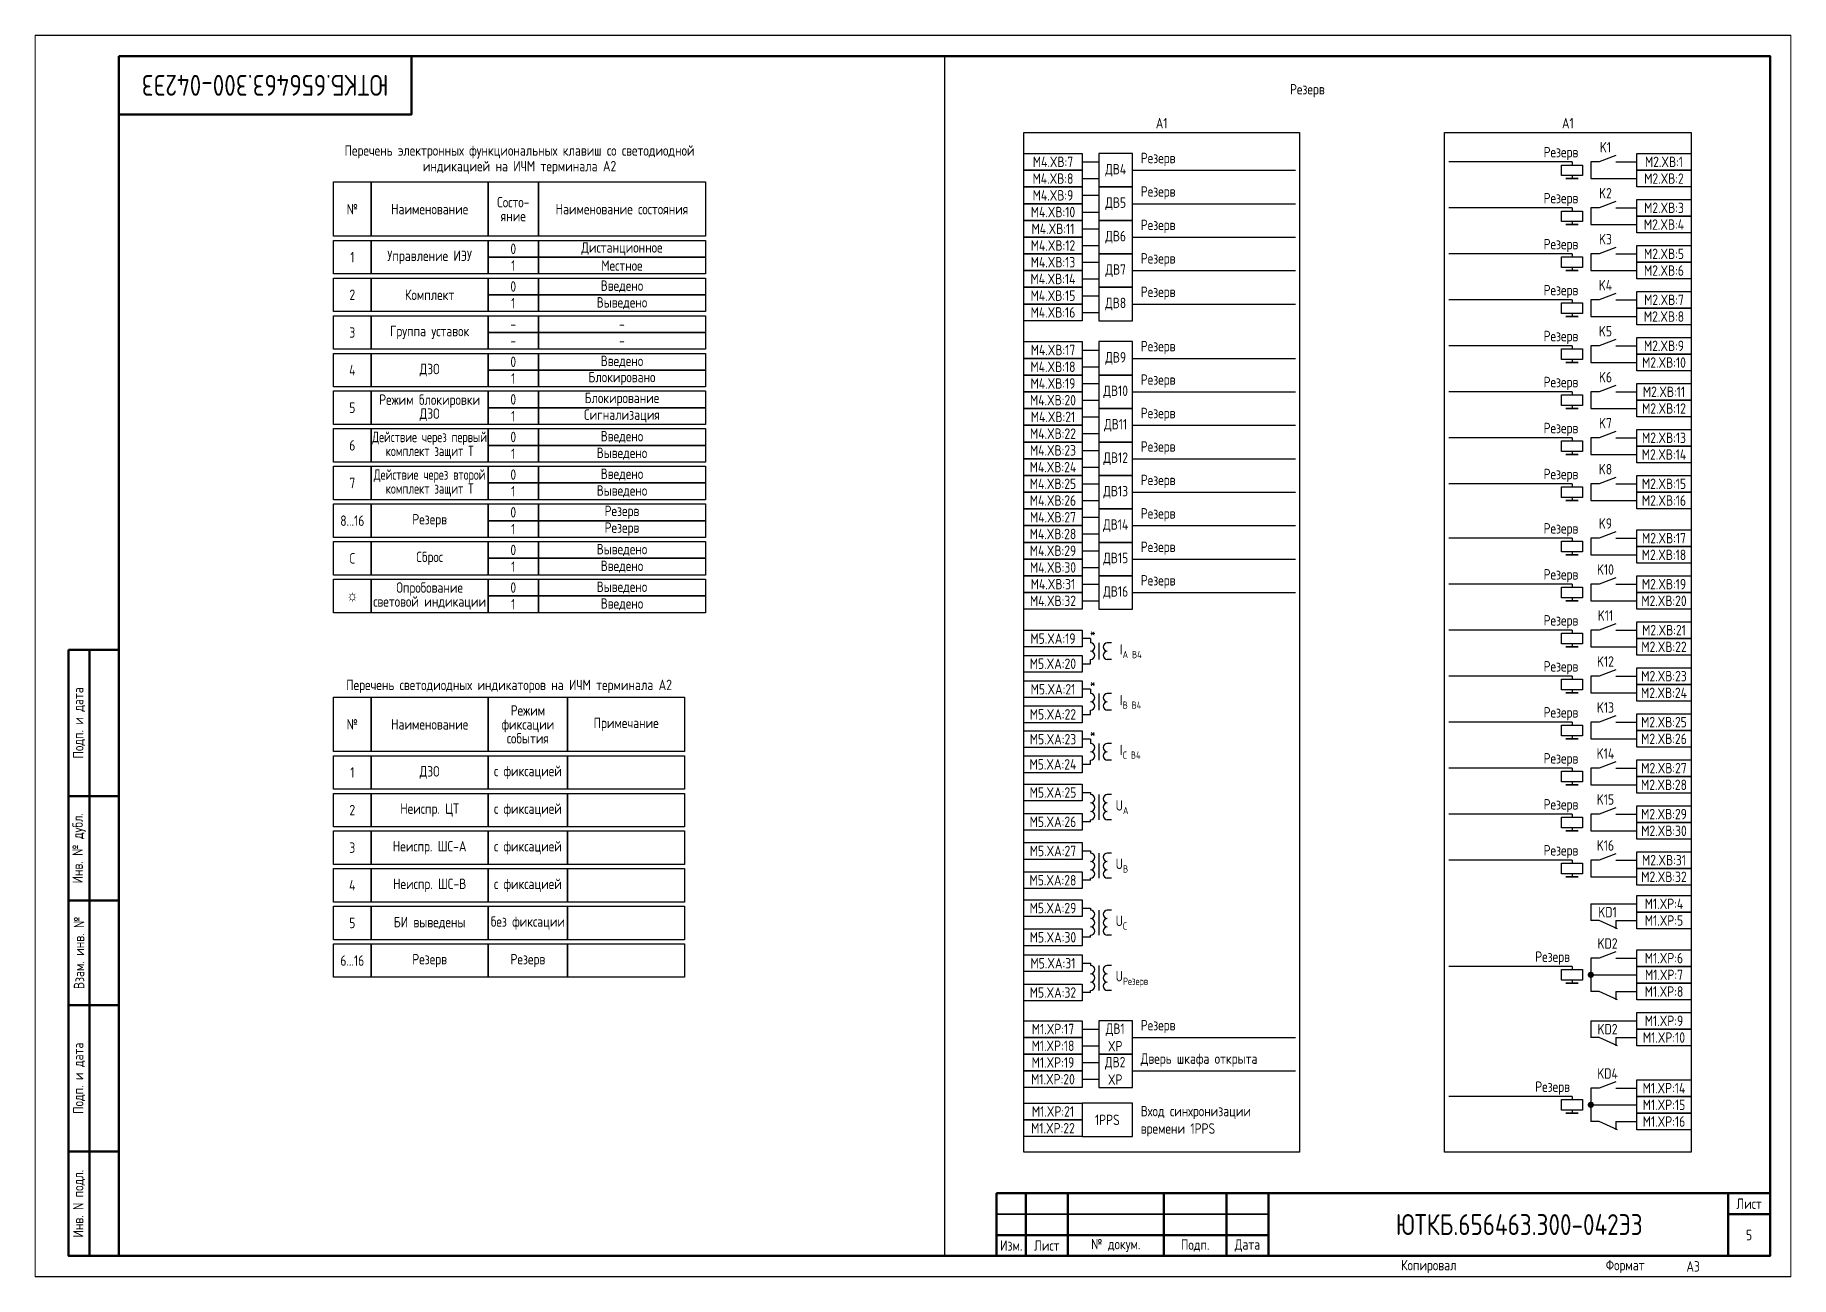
# Paper-space layout 'Лист5' of a CAD drawing. Header units: millimetres, sheet in inches. Extents: x 124.9 to 148.5, y 96.7 to 113.3.
# The model-space entities are those that its viewports show. They can reach past a viewport. Long polylines and large blocks are cut down to what shows.
import ezdxf

# ---------------------------------------------------------------- set-up
doc = ezdxf.new("R2010")
doc.units = ezdxf.units.MM
doc.styles.add('Gost type A_2.5', font='GOST_A.TTF', dxfattribs={"height": 2.5})
doc.styles.add('Gost_type_A', font='GOST_A.TTF')

psp = doc.layouts.new('Лист5')

msp = doc.modelspace()

# ---------------------------------------------------------------- texts
at = {"insert": (1735, 285), "char_height": 5, "width": 70, "attachment_point": 5, "rotation": 180, "style": 'Gost_type_A'}
msp.add_mtext('ЮТКБ.656463.300-042Э3', dxfattribs=at)
at = {"lineweight": 25, "insert": (1984.33, 283.71), "char_height": 2.5, "width": 395, "attachment_point": 5, "line_spacing_factor": 0.9, "style": 'Gost_type_A'}
msp.add_mtext('Резерв', dxfattribs=at)
at = {"char_height": 2.5}
for s, insert, width, attachment_point, line_spacing_factor, style in [('A1', (1949.48, 274.68), 66, 8, 0.9, 'Gost_type_A'), ('A1', (2046.64, 274.68), 59, 8, 0.9, 'Gost_type_A'), ('Перечень электронных функциональных клавиш со светодиодной индикацией на ИЧМ терминала А2', (1795.87, 263.73), 89, 8, 0.9, 'Gost_type_A'), ('№ ', (1755.87, 255.38), 9, 5, 0.8, 'Gost_type_A'), ('Наименование ', (1774.37, 255.38), 28, 5, 0.8, 'Gost_type_A'), ('Состо- яние', (1794.37, 255.38), 12, 5, 0.8, 'Gost_type_A'), ('Наименование состояния ', (1820.37, 255.38), 40, 5, 0.8, 'Gost_type_A'), ('1', (1755.87, 243.88), 9, 5, 0.8, 'Gost_type_A'), ('Управление ИЭУ', (1774.37, 243.88), 28, 5, 0.8, 'Gost_type_A'), ('0', (1794.37, 245.88), 12, 5, 0.8, 'Gost_type_A'), ('Дистанционное', (1820.37, 245.88), 40, 5, 0.8, 'Gost_type_A'), ('1', (1794.37, 241.88), 12, 5, 0.8, 'Gost_type_A'), ('Местное', (1820.37, 241.88), 40, 5, 0.8, 'Gost_type_A'), ('2', (1755.87, 234.88), 9, 5, 0.8, 'Gost_type_A'), ('Комплект', (1774.37, 234.88), 28, 5, 0.8, 'Gost_type_A'), ('0', (1794.37, 236.88), 12, 5, 0.8, 'Gost_type_A'), ('Введено', (1820.37, 236.88), 40, 5, 0.8, 'Gost_type_A'), ('1', (1794.37, 232.88), 12, 5, 0.8, 'Gost_type_A'), ('Выведено', (1820.37, 232.88), 40, 5, 0.8, 'Gost_type_A'), ('3', (1755.87, 225.88), 9, 5, 0.8, 'Gost_type_A'), ('Группа уставок', (1774.37, 225.88), 28, 5, 0.8, 'Gost_type_A'), ('-', (1794.37, 227.88), 12, 5, 0.8, 'Gost_type_A'), ('-', (1820.37, 227.88), 40, 5, 0.8, 'Gost_type_A'), ('-', (1794.37, 223.88), 12, 5, 0.8, 'Gost_type_A'), ('-', (1820.37, 223.88), 40, 5, 0.8, 'Gost_type_A'), ('0', (1794.37, 218.88), 12, 5, 0.8, 'Gost_type_A'), ('Введено', (1820.37, 218.88), 40, 5, 0.8, 'Gost_type_A'), ('4', (1755.87, 216.88), 9, 5, 0.8, 'Gost_type_A'), ('ДЗО', (1774.37, 216.88), 28, 5, 0.8, 'Gost type A_2.5'), ('1', (1794.37, 214.88), 12, 5, 0.8, 'Gost_type_A'), ('Блокировано', (1820.37, 214.88), 40, 5, 0.8, 'Gost_type_A'), ('Режим блокировки ДЗО', (1774.37, 207.88), 28, 5, 0.8, 'Gost type A_2.5'), ('0', (1794.37, 209.88), 12, 5, 0.8, 'Gost_type_A'), ('Блокирование', (1820.37, 209.88), 40, 5, 0.8, 'Gost_type_A'), ('5', (1755.87, 207.88), 9, 5, 0.8, 'Gost_type_A'), ('1', (1794.37, 205.88), 12, 5, 0.8, 'Gost_type_A'), ('Сигнализация', (1820.37, 205.88), 40, 5, 0.8, 'Gost_type_A'), ('{\\W0.9;Действие через первый комплект защит Т}', (1774.37, 198.88), 28, 5, 0.8, 'Gost type A_2.5'), ('0', (1794.37, 200.88), 12, 5, 0.8, 'Gost_type_A'), ('Введено', (1820.37, 200.88), 40, 5, 0.8, 'Gost_type_A'), ('6', (1755.87, 198.88), 9, 5, 0.8, 'Gost_type_A'), ('1', (1794.37, 196.88), 12, 5, 0.8, 'Gost_type_A'), ('Выведено', (1820.37, 196.88), 40, 5, 0.8, 'Gost_type_A'), ('Введено', (1820.37, 191.88), 40, 5, 0.8, 'Gost_type_A'), ('7', (1755.87, 189.88), 9, 5, 0.8, 'Gost_type_A'), ('{\\W0.9;Действие через второй комплект защит Т}', (1774.37, 189.88), 28, 5, 0.8, 'Gost type A_2.5'), ('0', (1794.37, 191.88), 12, 5, 0.8, 'Gost_type_A'), ('1', (1794.37, 187.88), 12, 5, 0.8, 'Gost_type_A'), ('Выведено', (1820.37, 187.88), 40, 5, 0.8, 'Gost_type_A'), ('8...16', (1755.87, 180.86), 9, 5, 0.8, 'Gost_type_A'), ('Резерв', (1774.37, 180.86), 28, 5, 0.8, 'Gost_type_A'), ('0', (1794.37, 182.86), 12, 5, 0.8, 'Gost_type_A'), ('Резерв', (1820.37, 182.86), 40, 5, 0.8, 'Gost_type_A'), ('1', (1794.37, 178.86), 12, 5, 0.8, 'Gost_type_A'), ('Резерв', (1820.37, 178.86), 40, 5, 0.8, 'Gost_type_A'), ('C', (1755.87, 171.86), 9, 5, 0.8, 'Gost_type_A'), ('Сброс', (1774.37, 171.86), 28, 5, 0.8, 'Gost_type_A'), ('0', (1794.37, 173.86), 12, 5, 0.8, 'Gost_type_A'), ('Выведено', (1820.37, 173.86), 40, 5, 0.8, 'Gost_type_A'), ('1', (1794.37, 169.86), 12, 5, 0.8, 'Gost_type_A'), ('Введено', (1820.37, 169.86), 40, 5, 0.8, 'Gost_type_A'), ('Опробование световой индикации', (1774.37, 162.86), 28, 5, 0.8, 'Gost_type_A'), ('0', (1794.37, 164.86), 12, 5, 0.8, 'Gost_type_A'), ('Выведено', (1820.37, 164.86), 40, 5, 0.8, 'Gost_type_A'), ('☼', (1755.87, 162.86), 9, 5, 0.8, 'Gost_type_A'), ('1', (1794.37, 160.86), 12, 5, 0.8, 'Gost_type_A'), ('Введено', (1820.37, 160.86), 40, 5, 0.8, 'Gost_type_A'), ('Перечень светодиодных индикаторов на ИЧМ терминала А2', (1793.37, 139.65), 84, 8, 0.9, 'Gost_type_A'), ('Режим\\Pфиксации события', (1797.87, 132.15), 19, 5, 0.8, 'Gost_type_A'), ('№ ', (1755.87, 132.15), 9, 5, 0.8, 'Gost_type_A'), ('Наименование ', (1774.37, 132.15), 28, 5, 0.8, 'Gost_type_A'), ('Примечание', (1821.37, 132.15), 28, 5, 0.8, 'Gost_type_A'), ('1', (1755.87, 120.65), 9, 5, 0.8, 'Gost_type_A'), ('ДЗО', (1774.37, 120.65), 28, 5, 0.8, 'Gost_type_A'), ('с фиксацией', (1797.87, 120.65), 19, 5, 0.8, 'Gost_type_A'), ('2', (1755.87, 111.65), 9, 5, 0.8, 'Gost_type_A'), ('Неиспр. ЦТ', (1774.37, 111.65), 28, 5, 0.8, 'Gost_type_A'), ('с фиксацией', (1797.87, 111.65), 19, 5, 0.8, 'Gost_type_A'), ('3', (1755.87, 102.65), 9, 5, 0.8, 'Gost_type_A'), ('Неиспр. ШС-А', (1774.37, 102.65), 28, 5, 0.8, 'Gost_type_A'), ('с фиксацией', (1797.87, 102.65), 19, 5, 0.8, 'Gost_type_A'), ('4', (1755.87, 93.65), 9, 5, 0.8, 'Gost_type_A'), ('Неиспр. ШС-В', (1774.37, 93.65), 28, 5, 0.8, 'Gost_type_A'), ('с фиксацией', (1797.87, 93.65), 19, 5, 0.8, 'Gost_type_A'), ('5', (1755.87, 84.65), 9, 5, 0.8, 'Gost_type_A'), ('БИ выведены ', (1774.37, 84.65), 28, 5, 0.8, 'Gost_type_A'), ('без фиксации', (1797.87, 84.65), 19, 5, 0.8, 'Gost_type_A'), ('6...16', (1755.87, 75.65), 9, 5, 0.8, 'Gost_type_A'), ('Резерв', (1774.37, 75.65), 28, 5, 0.8, 'Gost_type_A'), ('Резерв', (1797.87, 75.65), 19, 5, 0.8, 'Gost_type_A'), ('Резерв', (2047.14, 76.24), 37, 6, 0.8, 'Gost_type_A'), ('Резерв', (2047.14, 45.15), 37, 6, 0.8, 'Gost_type_A')]:
    msp.add_mtext(s, dxfattribs=dict(at, insert=insert, width=width, attachment_point=attachment_point, line_spacing_factor=line_spacing_factor, style=style))
at = {"style": 'Gost_type_A'}
for s, insert, char_height, width, attachment_point in [('Резерв', (1944.48, 265.68), 2.5, 35.3442, 7), ('Резерв', (2049.14, 268.68), 2.5, 31.0015, 6), ('K1', (2055.64, 270.18), 2.5, 5, 5), ('M4.XВ:7', (1923.48, 266.68), 2.5, 14, 5), ('ДВ4', (1938.48, 264.68), 2.5, 7.9998, 5), ('M2.XВ:1', (2069.64, 266.68), 2.5, 13, 5), ('M4.XВ:8', (1923.48, 262.68), 2.5, 14, 5), ('Резерв', (1944.48, 257.68), 2.5, 33.6483, 7), ('K2', (2055.64, 259.18), 2.5, 5, 5), ('M2.XВ:2', (2069.64, 262.68), 2.5, 13, 5), ('M4.XВ:9', (1923.48, 258.68), 2.5, 14, 5), ('ДВ5', (1938.48, 256.68), 2.5, 7.9998, 5), ('Резерв', (2049.14, 257.68), 2.5, 31.0015, 6), ('M2.XВ:3', (2069.64, 255.68), 2.5, 13, 5), ('M4.XВ:10', (1923.48, 254.68), 2.5, 14, 5), ('Резерв', (1944.48, 249.68), 2.5, 33.6483, 7), ('M2.XВ:4', (2069.64, 251.68), 2.5, 13, 5), ('M4.XВ:12', (1923.48, 246.68), 2.5, 14, 5), ('M4.XВ:11', (1923.48, 250.68), 2.5, 14, 5), ('ДВ6', (1938.48, 248.68), 2.5, 7.9998, 5), ('Резерв', (2049.14, 246.68), 2.5, 31.0015, 6), ('K3', (2055.64, 248.18), 2.5, 5, 5), ('M4.XВ:13', (1923.48, 242.68), 2.5, 14, 5), ('Резерв', (1944.48, 241.68), 2.5, 27.8465, 7), ('M2.XВ:5', (2069.64, 244.68), 2.5, 13, 5), ('M4.XВ:14', (1923.48, 238.68), 2.5, 14, 5), ('ДВ7', (1938.48, 240.68), 2.5, 7.9998, 5), ('M2.XВ:6', (2069.64, 240.68), 2.5, 13, 5), ('M4.XВ:15', (1923.48, 234.68), 2.5, 14, 5), ('Резерв', (1944.48, 233.68), 2.5, 27.8465, 7), ('Резерв', (2049.14, 235.68), 2.5, 31.0015, 6), ('K4', (2055.64, 237.18), 2.5, 5, 5), ('M4.XВ:16', (1923.48, 230.68), 2.5, 14, 5), ('ДВ8', (1938.48, 232.68), 2.5, 7.9998, 5), ('M2.XВ:7', (2069.64, 233.68), 2.5, 13, 5), ('K5', (2055.64, 226.18), 2.5, 5, 5), ('M2.XВ:8', (2069.64, 229.68), 2.5, 13, 5), ('M4.XВ:17', (1923.48, 221.68), 2.5, 14, 5), ('Резерв', (1944.48, 220.68), 2.5, 27.8465, 7), ('Резерв', (2049.14, 224.68), 2.5, 31.0015, 6), ('M2.XВ:9', (2069.64, 222.68), 2.5, 13, 5), ('M4.XВ:18', (1923.48, 217.68), 2.5, 14, 5), ('ДВ9', (1938.48, 219.68), 2.5, 7.9998, 5), ('M2.XВ:10', (2069.64, 218.68), 2.5, 13, 5), ('M4.XВ:19', (1923.48, 213.68), 2.5, 14, 5), ('Резерв', (1944.48, 212.68), 2.5, 27.8465, 7), ('Резерв', (2049.14, 213.68), 2.5, 31.0015, 6), ('K6', (2055.64, 215.18), 2.5, 5, 5), ('M4.XВ:20', (1923.48, 209.68), 2.5, 14, 5), ('ДВ10', (1938.48, 211.68), 2.5, 7.9998, 5), ('M2.XВ:11', (2069.64, 211.68), 2.5, 13, 5), ('M4.XВ:21', (1923.48, 205.68), 2.5, 14, 5), ('Резерв', (1944.48, 204.68), 2.5, 27.8465, 7), ('M2.XВ:12', (2069.64, 207.68), 2.5, 13, 5), ('M4.XВ:22', (1923.48, 201.68), 2.5, 14, 5), ('ДВ11', (1938.48, 203.68), 2.5, 7.9998, 5), ('Резерв', (2049.14, 202.68), 2.5, 31.0015, 6), ('K7', (2055.64, 204.18), 2.5, 5, 5), ('M2.XВ:13', (2069.64, 200.68), 2.5, 13, 5), ('M4.XВ:23', (1923.48, 197.68), 2.5, 14, 5), ('Резерв', (1944.48, 196.68), 2.5, 27.8465, 7), ('M2.XВ:14', (2069.64, 196.68), 2.5, 13, 5), ('M4.XВ:24', (1923.48, 193.68), 2.5, 14, 5), ('ДВ12', (1938.48, 195.68), 2.5, 7.9998, 5), ('Резерв', (2049.14, 191.68), 2.5, 31.0015, 6), ('K8', (2055.64, 193.18), 2.5, 5, 5), ('M4.XВ:25', (1923.48, 189.68), 2.5, 14, 5), ('ДВ13', (1938.48, 187.68), 2.5, 7.9998, 5), ('Резерв', (1944.48, 188.68), 2.5, 27.8465, 7), ('M2.XВ:15', (2069.64, 189.68), 2.5, 13, 5), ('M4.XВ:26', (1923.48, 185.68), 2.5, 14, 5), ('M2.XВ:16', (2069.64, 185.68), 2.5, 13, 5), ('M4.XВ:27', (1923.48, 181.68), 2.5, 14, 5), ('ДВ14', (1938.48, 179.68), 2.5, 7.9998, 5), ('Резерв', (1944.48, 180.68), 2.5, 27.8465, 7), ('K9', (2055.64, 180.18), 2.5, 5, 5), ('M4.XВ:28', (1923.48, 177.68), 2.5, 14, 5), ('Резерв', (2049.14, 178.68), 2.5, 31.0015, 6), ('M2.XВ:17', (2069.64, 176.68), 2.5, 13, 5), ('M4.XВ:29', (1923.48, 173.68), 2.5, 14, 5), ('ДВ15', (1938.48, 171.68), 2.5, 7.9998, 5), ('Резерв', (1944.48, 172.68), 2.5, 27.8465, 7), ('M2.XВ:18', (2069.64, 172.68), 2.5, 13, 5), ('M4.XВ:30', (1923.48, 169.68), 2.5, 14, 5), ('Резерв', (2049.14, 167.68), 2.5, 31.0015, 6), ('K10', (2055.64, 169.18), 2.5, 5, 5), ('M4.XВ:31', (1923.48, 165.68), 2.5, 14, 5), ('ДВ16', (1938.48, 163.68), 2.5, 7.9998, 5), ('Резерв', (1944.48, 164.68), 2.5, 27.8465, 7), ('M2.XВ:19', (2069.64, 165.68), 2.5, 13, 5), ('M4.XВ:32', (1923.48, 161.68), 2.5, 14, 5), ('M2.XВ:20', (2069.64, 161.68), 2.5, 13, 5), ('Резерв', (2049.14, 156.68), 2.5, 31.0015, 6), ('K11', (2055.64, 158.18), 2.5, 5, 5), ('M2.XВ:21', (2069.64, 154.68), 2.5, 13, 5), ('M5.XA:19', (1923.48, 152.65), 2.5, 14, 5), ('*', (1932.98, 154.15), 2.5, 3, 5), ('\\A1;I{\\H0.7x;\\S^ А B4;}', (1939.48, 149.65), 2.5, 8, 4), ('M2.XВ:22', (2069.64, 150.68), 2.5, 13, 5), ('M5.XA:20', (1923.47, 146.65), 2.5, 14.018, 5), ('Резерв', (2049.14, 145.68), 2.5, 31.0015, 6), ('K12', (2055.64, 147.18), 2.5, 5, 5), ('M2.XВ:23', (2069.64, 143.68), 2.5, 13, 5), ('M5.XA:21', (1923.48, 140.54), 2.5, 14, 5), ('*', (1932.98, 142.04), 2.5, 3, 5), ('\\A1;I{\\H0.7x;\\S^ В B4;}', (1939.48, 137.54), 2.5, 8, 4), ('M2.XВ:24', (2069.64, 139.68), 2.5, 13, 5), ('M5.XA:22', (1923.47, 134.54), 2.5, 14.018, 5), ('Резерв', (2049.14, 134.68), 2.5, 31.0015, 6), ('K13', (2055.64, 136.18), 2.5, 5, 5), ('*', (1932.98, 130.09), 2.5, 3, 5), ('M2.XВ:25', (2069.64, 132.68), 2.5, 13, 5), ('M5.XA:23', (1923.48, 128.59), 2.5, 14, 5), ('\\A1;I{\\H0.7x;\\S^ C B4;}', (1939.48, 125.59), 2.5, 8, 4), ('K14', (2055.64, 125.18), 2.5, 5, 5), ('M2.XВ:26', (2069.64, 128.68), 2.5, 13, 5), ('M5.XA:24', (1923.47, 122.58), 2.5, 14.018, 5), ('Резерв', (2049.14, 123.68), 2.5, 31.0015, 6), ('M2.XВ:27', (2069.64, 121.68), 2.5, 13, 5), ('M2.XВ:28', (2069.64, 117.68), 2.5, 13, 5), ('M5.XA:25', (1923.48, 115.84), 2.5, 14, 5), ('\\A1;U{\\H0.7x;\\S^ A;}', (1938.48, 112.34), 2.5, 12, 4), ('Резерв', (2049.14, 112.68), 2.5, 31.0015, 6), ('K15', (2055.64, 114.18), 2.5, 5, 5), ('M5.XA:26', (1923.47, 108.84), 2.5, 14.018, 5), ('M2.XВ:29', (2069.64, 110.68), 2.5, 13, 5), ('M2.XВ:30', (2069.64, 106.68), 2.5, 13, 5), ('M5.XA:27', (1923.47, 101.86), 2.5, 14.018, 5), ('Резерв', (2049.14, 101.68), 2.5, 31.0015, 6), ('K16', (2055.64, 103.18), 2.5, 5, 5), ('M2.XВ:31', (2069.64, 99.68), 2.5, 13, 5), ('\\A1;U{\\H0.7x;\\S^ В;}', (1938.48, 98.36), 2.5, 12, 4), ('M2.XВ:32', (2069.64, 95.68), 2.5, 13, 5), ('M5.XA:28', (1923.47, 94.86), 2.5, 14.018, 5), ('M5.XA:29', (1923.48, 88.21), 2.5, 14, 5), ('KD1', (2056.14, 87.24), 2.5, 8, 5), ('M1.XP:4', (2069.64, 89.24), 2.5, 13, 5), ('\\A1;U{\\H0.7x;\\S^ С;}', (1938.48, 84.71), 2.5, 12, 4), ('M1.XP:5', (2069.64, 85.24), 2.5, 13, 5), ('M5.XA:30', (1923.47, 81.21), 2.5, 14.018, 5), ('KD2', (2056.14, 79.74), 2.5, 8, 5), ('M5.XA:31', (1923.47, 75), 2.5, 14.018, 5), ('M1.XP:6', (2069.64, 76.24), 2.5, 13, 5), ('\\A1;U{\\H0.7x;\\S^ Резерв;}', (1938.48, 71.5), 2.5, 12, 4), ('M1.XP:7', (2069.64, 72.24), 2.5, 13, 5), ('M5.XA:32', (1923.47, 68), 2.5, 14.018, 5), ('M1.XP:8', (2069.64, 68.24), 2.5, 13, 5), ('M1.XP:17', (1923.48, 59.27), 2.5, 14, 5), ('ДВ1 XP', (1938.36, 57.27), 2.5, 7.7588, 5), ('Резерв', (1944.48, 58.27), 2.5, 37, 7), ('KD2', (2056.14, 59.24), 2.5, 8, 5), ('M1.XP:9', (2069.64, 61.24), 2.5, 13, 5), ('M1.XP:18', (1923.48, 55.27), 2.5, 14, 5), ('M1.XP:10', (2069.64, 57.24), 2.5, 13, 5), ('M1.XP:19', (1923.48, 51.27), 2.5, 14, 5), ('ДВ2 XP', (1938.36, 49.27), 2.5, 7.7588, 5), ('Дверь шкафа открыта', (1944.48, 50.27), 2.5, 37, 7), ('M1.XP:20', (1923.48, 47.27), 2.5, 14, 5), ('KD4', (2056.14, 48.65), 2.5, 8, 5), ('M1.XP:14', (2069.64, 45.15), 2.5, 13, 5), ('M1.XP:15', (2069.64, 41.15), 2.5, 13, 5), ('M1.XP:21', (1923.48, 39.55), 2.5, 14, 5), ('1PPS', (1936.48, 37.55), 2.5, 12, 5), ('Вход синхронизации\\Pвремени 1PPS', (1944.48, 33.55), 2.5, 35.9749, 7), ('M1.XP:16', (2069.64, 37.15), 2.5, 13, 5), ('M1.XP:22', (1923.48, 35.55), 2.5, 14, 5), ('ЮТКБ.656463.300-042Э3', (2035, 12.5), 5, 120, 5), ('5', (2090, 10), 2.5, 10, 5), ('A3', (2075, 2.5), 2.5, 20, 4)]:
    msp.add_mtext(s, dxfattribs=dict(at, insert=insert, char_height=char_height, width=width, attachment_point=attachment_point))

# ---------------------------------------------------------------- blocks, each defined once
blk = doc.blocks.new('Штамп угловой верхний')
at = {"lineweight": 50}
blk.add_lwpolyline([(0, 0), (70, 0), (70, -14), (0, -14)], close=True, dxfattribs=at)
blk = doc.blocks.new('Формат_А3')
blk.add_lwpolyline([(-420, 297), (0, 297), (0, 0), (-420, 0)], close=True)
at = {"lineweight": 50}
blk.add_lwpolyline([(-400, 292), (-5, 292), (-5, 5), (-400, 5)], close=True, dxfattribs=at)
blk = doc.blocks.new('Штамп левый нижний')
at = {"lineweight": 50}
for points in [[(-12, 145), (-7, 145), (-7, 110), (-12, 110)], [(-7, 145), (0, 145), (0, 110), (-7, 110)], [(-12, 110), (-7, 110), (-7, 85), (-12, 85)], [(-7, 110), (0, 110), (0, 85), (-7, 85)], [(-12, 85), (-7, 85), (-7, 60), (-12, 60)], [(-7, 85), (0, 85), (0, 60), (-7, 60)], [(-12, 60), (-7, 60), (-7, 25), (-12, 25)], [(-7, 60), (0, 60), (0, 25), (-7, 25)], [(-12, 25), (-7, 25), (-7, 0), (-12, 0)], [(-7, 25), (0, 25), (0, 0), (-7, 0)]]:
    blk.add_lwpolyline(points, close=True, dxfattribs=at)
at = {"char_height": 2.5, "attachment_point": 5, "rotation": 90, "style": 'Gost_type_A'}
for s, insert, width in [('Подп. и дата', (-9.5, 127.5), 35), ('Инв. № дубл.', (-9.5, 97.5), 25), ('Взам. инв. №', (-9.5, 72.5), 25), ('Подп. и дата', (-9.5, 42.5), 35), ('Инв. N подл.', (-9.5, 12.5), 25)]:
    blk.add_mtext(s, dxfattribs=dict(at, insert=insert, width=width))
blk = doc.blocks.new('Штамп малый нижний')
at = {"lineweight": 50}
for points in [[(-185, 15), (-178, 15), (-178, 5), (-185, 5)], [(-178, 15), (-168, 15), (-168, 5), (-178, 5)], [(-168, 15), (-145, 15), (-145, 5), (-168, 5)], [(-145, 15), (-130, 15), (-130, 5), (-145, 5)], [(-130, 15), (-120, 15), (-120, 5), (-130, 5)], [(-120, 15), (-10, 15), (-10, 0), (-120, 0)], [(-10, 15), (0, 15), (0, 10), (-10, 10)], [(-10, 10), (0, 10), (0, 0), (-10, 0)], [(-185, 5), (-178, 5), (-178, 0), (-185, 0)], [(-178, 5), (-168, 5), (-168, 0), (-178, 0)], [(-168, 5), (-145, 5), (-145, 0), (-168, 0)], [(-145, 5), (-130, 5), (-130, 0), (-145, 0)], [(-130, 5), (-120, 5), (-120, 0), (-130, 0)]]:
    blk.add_lwpolyline(points, close=True, dxfattribs=at)
for points in [[(-185, 15), (-178, 15), (-178, 10), (-185, 10)], [(-178, 15), (-168, 15), (-168, 10), (-178, 10)], [(-168, 15), (-145, 15), (-145, 10), (-168, 10)], [(-145, 15), (-130, 15), (-130, 10), (-145, 10)], [(-130, 15), (-120, 15), (-120, 10), (-130, 10)], [(-185, 10), (-178, 10), (-178, 5), (-185, 5)], [(-178, 10), (-168, 10), (-168, 5), (-178, 5)], [(-168, 10), (-145, 10), (-145, 5), (-168, 5)], [(-145, 10), (-130, 10), (-130, 5), (-145, 5)], [(-130, 10), (-120, 10), (-120, 5), (-130, 5)]]:
    blk.add_lwpolyline(points, close=True)
at = {"char_height": 2.5, "style": 'Gost_type_A'}
for s, insert, width, attachment_point in [('Лист', (-5, 12.5), 10, 5), ('Изм.', (-181.5, 2.5), 7, 5), ('Лист', (-173, 2.5), 10, 5), ('№ докум.', (-156.5, 2.5), 23, 5), ('Подп.', (-137.5, 2.5), 15, 5), ('Дата', (-125, 2.5), 10, 5), ('Копировал', (-75, -2.53), 13.1202, 6), ('Формат', (-30, -2.53), 13.1202, 6)]:
    blk.add_mtext(s, dxfattribs=dict(at, insert=insert, width=width, attachment_point=attachment_point))
blk = doc.blocks.new('POINT')
at = {"const_width": 0.75}
blk.add_lwpolyline([(-0.375, 0, 1), (0.375, 0, 1)], format="xyb", close=True, dxfattribs=at)

# ---------------------------------------------------------------- linework, layer by layer
for p, q in [((1897.5, 292), (1897.5, 5)), ((1930.48, 266.68), (1934.48, 266.68)), ((1942.48, 264.68), (1981.48, 264.68)), ((2047.64, 266.68), (2018.14, 266.68)), ((2047.64, 266.68), (2047.64, 265.93)), ((1930.48, 262.68), (1934.48, 262.68)), ((2047.64, 263.43), (2047.64, 262.68)), ((1930.48, 258.68), (1934.48, 258.68)), ((1942.48, 256.68), (1981.48, 256.68)), ((1930.48, 254.68), (1934.48, 254.68)), ((2047.64, 255.68), (2018.14, 255.68)), ((2047.64, 255.68), (2047.64, 254.93)), ((2047.64, 252.43), (2047.64, 251.68)), ((1930.48, 250.68), (1934.48, 250.68)), ((1942.48, 248.68), (1981.48, 248.68)), ((1930.48, 246.68), (1934.48, 246.68)), ((2047.64, 244.68), (2018.14, 244.68)), ((2047.64, 244.68), (2047.64, 243.93)), ((1930.48, 242.68), (1934.48, 242.68)), ((1942.48, 240.68), (1981.48, 240.68)), ((2047.64, 241.43), (2047.64, 240.68)), ((1930.48, 238.68), (1934.48, 238.68)), ((1930.48, 234.68), (1934.48, 234.68)), ((1942.48, 232.68), (1981.48, 232.68)), ((2047.64, 233.68), (2018.14, 233.68)), ((2047.64, 233.68), (2047.64, 232.93)), ((1930.48, 230.68), (1934.48, 230.68)), ((2047.64, 230.43), (2047.64, 229.68)), ((2047.64, 222.68), (2018.14, 222.68)), ((2047.64, 222.68), (2047.64, 221.93)), ((1930.48, 221.68), (1934.48, 221.68)), ((1942.48, 219.68), (1981.48, 219.68)), ((2047.64, 219.43), (2047.64, 218.68)), ((1930.48, 217.68), (1934.48, 217.68)), ((1930.48, 213.68), (1934.48, 213.68)), ((1942.48, 211.68), (1981.48, 211.68)), ((2047.64, 211.68), (2018.14, 211.68)), ((2047.64, 211.68), (2047.64, 210.93)), ((1930.48, 209.68), (1934.48, 209.68)), ((2047.64, 208.43), (2047.64, 207.68)), ((1930.48, 205.68), (1934.48, 205.68)), ((1930.48, 201.68), (1934.48, 201.68)), ((1942.48, 203.68), (1981.48, 203.68)), ((1930.48, 197.68), (1934.48, 197.68)), ((2047.64, 200.68), (2018.14, 200.68)), ((2047.64, 200.68), (2047.64, 199.93)), ((2047.64, 197.43), (2047.64, 196.68)), ((1930.48, 193.68), (1934.48, 193.68)), ((1942.48, 195.68), (1981.48, 195.68)), ((1930.48, 189.68), (1934.48, 189.68)), ((2047.64, 189.68), (2018.14, 189.68)), ((2047.64, 189.68), (2047.64, 188.93)), ((1930.48, 185.68), (1934.48, 185.68)), ((1942.48, 187.68), (1981.48, 187.68)), ((2047.64, 186.43), (2047.64, 185.68)), ((1930.48, 181.68), (1934.48, 181.68)), ((1930.48, 177.68), (1934.48, 177.68)), ((1942.48, 179.68), (1981.48, 179.68)), ((2047.64, 176.68), (2018.14, 176.68)), ((2047.64, 176.68), (2047.64, 175.93)), ((1930.48, 173.68), (1934.48, 173.68)), ((2047.64, 173.43), (2047.64, 172.68)), ((1930.48, 169.68), (1934.48, 169.68)), ((1942.48, 171.68), (1981.48, 171.68)), ((1930.48, 165.68), (1934.48, 165.68)), ((2047.64, 165.68), (2018.14, 165.68)), ((2047.64, 165.68), (2047.64, 164.93)), ((1930.48, 161.68), (1934.48, 161.68)), ((1942.48, 163.68), (1981.48, 163.68)), ((2047.64, 162.43), (2047.64, 161.68)), ((1932.48, 152.65), (1930.48, 152.65)), ((2047.64, 154.68), (2018.14, 154.68)), ((2047.64, 154.68), (2047.64, 153.93)), ((2047.64, 151.43), (2047.64, 150.68)), ((1930.48, 146.65), (1932.48, 146.65)), ((2047.64, 143.68), (2018.14, 143.68)), ((2047.64, 143.68), (2047.64, 142.93)), ((1932.48, 140.54), (1930.48, 140.54)), ((2047.64, 140.43), (2047.64, 139.68)), ((1930.48, 134.54), (1932.48, 134.54)), ((2047.64, 132.68), (2018.14, 132.68)), ((2047.64, 132.68), (2047.64, 131.93)), ((1932.48, 128.59), (1930.48, 128.59)), ((2047.64, 129.43), (2047.64, 128.68)), ((1930.48, 122.59), (1932.48, 122.59)), ((2047.64, 121.68), (2018.14, 121.68)), ((2047.64, 121.68), (2047.64, 120.93)), ((2047.64, 118.43), (2047.64, 117.68)), ((2047.64, 110.68), (2018.14, 110.68)), ((2047.64, 110.68), (2047.64, 109.93)), ((2047.64, 107.43), (2047.64, 106.68)), ((2047.64, 99.68), (2018.14, 99.68)), ((2047.64, 99.68), (2047.64, 98.93)), ((2047.64, 96.43), (2047.64, 95.68)), ((2052.14, 89.24), (2052.14, 85.24)), ((2058.14, 85.24), (2058.14, 83.24)), ((2047.64, 74.24), (2018.14, 74.24)), ((2047.64, 74.24), (2047.64, 73.49)), ((2047.64, 70.99), (2047.64, 70.24)), ((2058.14, 68.24), (2058.14, 66.24)), ((1930.48, 59.27), (1934.48, 59.27)), ((2052.14, 61.24), (2052.14, 57.24)), ((1930.48, 55.27), (1934.48, 55.27)), ((1942.48, 57.27), (1981.48, 57.27)), ((2058.14, 57.24), (2058.14, 55.24)), ((1930.48, 51.27), (1934.48, 51.27)), ((1930.48, 47.27), (1934.48, 47.27)), ((1942.48, 49.27), (1981.48, 49.27)), ((2047.64, 43.15), (2018.14, 43.15)), ((2047.64, 43.15), (2047.64, 42.4)), ((2047.64, 39.9), (2047.64, 39.15)), ((2058.14, 37.15), (2058.14, 35.15))]:
    msp.add_line(p, q)
at = {"ltscale": 1.08}
for p, q in [((2054.14, 266.68), (2052.14, 266.68)), ((2052.14, 266.68), (2052.14, 262.68)), ((2058.14, 266.68), (2063.14, 266.68)), ((2052.14, 262.68), (2063.14, 262.68)), ((2054.14, 255.68), (2052.14, 255.68)), ((2052.14, 255.68), (2052.14, 251.68)), ((2058.14, 255.68), (2063.14, 255.68)), ((2052.14, 251.68), (2063.14, 251.68)), ((2054.14, 244.68), (2052.14, 244.68)), ((2052.14, 244.68), (2052.14, 240.68)), ((2058.14, 244.68), (2063.14, 244.68)), ((2052.14, 240.68), (2063.14, 240.68)), ((2054.14, 233.68), (2052.14, 233.68)), ((2052.14, 233.68), (2052.14, 229.68)), ((2058.14, 233.68), (2063.14, 233.68)), ((2052.14, 229.68), (2063.14, 229.68)), ((2054.14, 222.68), (2052.14, 222.68)), ((2052.14, 222.68), (2052.14, 218.68)), ((2058.14, 222.68), (2063.14, 222.68)), ((2052.14, 218.68), (2063.14, 218.68)), ((2054.14, 211.68), (2052.14, 211.68)), ((2052.14, 211.68), (2052.14, 207.68)), ((2058.14, 211.68), (2063.14, 211.68)), ((2052.14, 207.68), (2063.14, 207.68)), ((2054.14, 200.68), (2052.14, 200.68)), ((2052.14, 200.68), (2052.14, 196.68)), ((2058.14, 200.68), (2063.14, 200.68)), ((2052.14, 196.68), (2063.14, 196.68)), ((2054.14, 189.68), (2052.14, 189.68)), ((2052.14, 189.68), (2052.14, 185.68)), ((2058.14, 189.68), (2063.14, 189.68)), ((2052.14, 185.68), (2063.14, 185.68)), ((2054.14, 176.68), (2052.14, 176.68)), ((2052.14, 176.68), (2052.14, 172.68)), ((2058.14, 176.68), (2063.14, 176.68)), ((2052.14, 172.68), (2063.14, 172.68)), ((2054.14, 165.68), (2052.14, 165.68)), ((2052.14, 165.68), (2052.14, 161.68)), ((2058.14, 165.68), (2063.14, 165.68)), ((2052.14, 161.68), (2063.14, 161.68)), ((2054.14, 154.68), (2052.14, 154.68)), ((2052.14, 154.68), (2052.14, 150.68)), ((2058.14, 154.68), (2063.14, 154.68)), ((2052.14, 150.68), (2063.14, 150.68)), ((2054.14, 143.68), (2052.14, 143.68)), ((2052.14, 143.68), (2052.14, 139.68)), ((2058.14, 143.68), (2063.14, 143.68)), ((2052.14, 139.68), (2063.14, 139.68)), ((2054.14, 132.68), (2052.14, 132.68)), ((2052.14, 132.68), (2052.14, 128.68)), ((2058.14, 132.68), (2063.14, 132.68)), ((2052.14, 128.68), (2063.14, 128.68)), ((2054.14, 121.68), (2052.14, 121.68)), ((2052.14, 121.68), (2052.14, 117.68)), ((2052.14, 117.68), (2063.14, 117.68)), ((2058.14, 121.68), (2063.14, 121.68)), ((2054.14, 110.68), (2052.14, 110.68)), ((2052.14, 110.68), (2052.14, 106.68)), ((2058.14, 110.68), (2063.14, 110.68)), ((2052.14, 106.68), (2063.14, 106.68)), ((2054.14, 99.68), (2052.14, 99.68)), ((2052.14, 99.68), (2052.14, 95.68)), ((2058.14, 99.68), (2063.14, 99.68)), ((2052.14, 95.68), (2063.14, 95.68)), ((2052.14, 89.24), (2063.14, 89.24)), ((2054.14, 85.24), (2052.14, 85.24)), ((2058.14, 85.24), (2063.14, 85.24)), ((2054.14, 76.24), (2052.14, 76.24)), ((2052.14, 76.24), (2052.14, 68.24)), ((2058.14, 76.24), (2063.14, 76.24)), ((2052.14, 72.24), (2063.14, 72.24)), ((2054.14, 68.24), (2052.14, 68.24)), ((2058.14, 68.24), (2063.14, 68.24)), ((2052.14, 61.24), (2063.14, 61.24)), ((2054.14, 57.24), (2052.14, 57.24)), ((2058.14, 57.24), (2063.14, 57.24)), ((2054.14, 45.15), (2052.14, 45.15)), ((2052.14, 45.15), (2052.14, 37.15)), ((2058.14, 45.15), (2063.14, 45.15)), ((2052.14, 41.15), (2063.14, 41.15)), ((2054.14, 37.15), (2052.14, 37.15)), ((2058.14, 37.15), (2063.14, 37.15))]:
    msp.add_line(p, q, dxfattribs=at)
at = {"ltscale": 4.32}
for p, q in [((2058.14, 268.18), (2054.14, 266.68)), ((2058.14, 257.18), (2054.14, 255.68)), ((2058.14, 246.18), (2054.14, 244.68)), ((2058.14, 235.18), (2054.14, 233.68)), ((2058.14, 224.18), (2054.14, 222.68)), ((2058.14, 213.18), (2054.14, 211.68)), ((2058.14, 202.18), (2054.14, 200.68)), ((2058.14, 191.18), (2054.14, 189.68)), ((2058.14, 178.18), (2054.14, 176.68)), ((2058.14, 167.18), (2054.14, 165.68)), ((2058.14, 156.18), (2054.14, 154.68)), ((2058.14, 145.18), (2054.14, 143.68)), ((2058.14, 134.18), (2054.14, 132.68)), ((2058.14, 123.18), (2054.14, 121.68)), ((2058.14, 112.18), (2054.14, 110.68)), ((2058.14, 101.18), (2054.14, 99.68)), ((2058.53, 83.24), (2054.14, 85.24)), ((2058.14, 77.74), (2054.14, 76.24)), ((2058.53, 66.24), (2054.14, 68.24)), ((2058.53, 55.24), (2054.14, 57.24)), ((2058.14, 46.65), (2054.14, 45.15)), ((2058.53, 35.15), (2054.14, 37.15))]:
    msp.add_line(p, q, dxfattribs=at)
at = {"ltscale": 4}
for p, q in [((1932.48, 152.65), (1932.48, 151.65)), ((1932.48, 152.15), (1932.48, 151.65)), ((1934.48, 151.65), (1934.48, 147.65)), ((1934.48, 151.65), (1934.48, 147.65)), ((1937.48, 151.65), (1936.48, 151.65)), ((1937.48, 151.65), (1936.48, 151.65)), ((1932.48, 146.65), (1932.48, 147.65)), ((1937.48, 147.65), (1936.48, 147.65)), ((1937.48, 147.65), (1936.48, 147.65)), ((1932.48, 140.54), (1932.48, 139.54)), ((1932.48, 140.04), (1932.48, 139.54)), ((1934.48, 139.54), (1934.48, 135.54)), ((1934.48, 139.54), (1934.48, 135.54)), ((1937.48, 139.54), (1936.48, 139.54)), ((1937.48, 139.54), (1936.48, 139.54)), ((1932.48, 134.54), (1932.48, 135.54)), ((1937.48, 135.54), (1936.48, 135.54)), ((1937.48, 135.54), (1936.48, 135.54)), ((1932.48, 128.59), (1932.48, 127.59)), ((1932.48, 128.09), (1932.48, 127.59)), ((1934.48, 127.59), (1934.48, 123.59)), ((1934.48, 127.59), (1934.48, 123.59)), ((1937.48, 127.59), (1936.48, 127.59)), ((1937.48, 127.59), (1936.48, 127.59)), ((1932.48, 122.59), (1932.48, 123.59)), ((1937.48, 123.59), (1936.48, 123.59)), ((1937.48, 123.59), (1936.48, 123.59)), ((1930.48, 115.84), (1932.48, 115.84)), ((1932.48, 115.84), (1932.48, 115.34)), ((1932.48, 115.84), (1932.48, 115.34)), ((1934.48, 115.34), (1934.48, 111.34)), ((1937.48, 115.34), (1936.48, 115.34)), ((1932.48, 108.84), (1932.48, 109.34)), ((1934.48, 113.34), (1934.48, 109.34)), ((1937.48, 109.34), (1936.48, 109.34)), ((1932.48, 108.84), (1930.48, 108.84)), ((1930.48, 101.86), (1932.48, 101.86)), ((1932.48, 101.86), (1932.48, 101.36)), ((1932.48, 101.86), (1932.48, 101.36)), ((1934.48, 101.36), (1934.48, 97.36)), ((1937.48, 101.36), (1936.48, 101.36)), ((1934.48, 99.36), (1934.48, 95.36)), ((1932.48, 94.86), (1930.48, 94.86)), ((1932.48, 94.86), (1932.48, 95.36)), ((1937.48, 95.36), (1936.48, 95.36)), ((1930.48, 88.21), (1932.48, 88.21)), ((1932.48, 88.21), (1932.48, 87.71)), ((1932.48, 88.21), (1932.48, 87.71)), ((1934.48, 87.71), (1934.48, 83.71)), ((1934.48, 85.71), (1934.48, 81.71)), ((1937.48, 87.71), (1936.48, 87.71)), ((1932.48, 81.21), (1930.48, 81.21)), ((1932.48, 81.21), (1932.48, 81.71)), ((1937.48, 81.71), (1936.48, 81.71)), ((1930.48, 75), (1932.48, 75)), ((1932.48, 75), (1932.48, 74.5)), ((1932.48, 75), (1932.48, 74.5)), ((1934.48, 74.5), (1934.48, 70.5)), ((1934.48, 72.5), (1934.48, 68.5)), ((1937.48, 74.5), (1936.48, 74.5)), ((1932.48, 68), (1930.48, 68)), ((1932.48, 68), (1932.48, 68.5)), ((1937.48, 68.5), (1936.48, 68.5))]:
    msp.add_line(p, q, dxfattribs=at)
for points in [[(2397, 420), (2397, 0), (2100, 0), (2100, 420)], [(1916.48, 273.68), (1982.48, 273.68), (1982.48, 29.84), (1916.48, 29.84)], [(2017.14, 273.68), (2076.14, 273.68), (2076.14, 29.84), (2017.14, 29.84)], [(1916.48, 268.68), (1930.48, 268.68), (1930.48, 264.68), (1916.48, 264.68)], [(1916.48, 264.68), (1930.48, 264.68), (1930.48, 260.68), (1916.48, 260.68)], [(2050.14, 265.93), (2050.14, 263.43), (2045.14, 263.43), (2045.14, 265.93)], [(2063.14, 268.68), (2076.14, 268.68), (2076.14, 264.68), (2063.14, 264.68)], [(2063.14, 264.68), (2076.14, 264.68), (2076.14, 260.68), (2063.14, 260.68)], [(1751.37, 261.88), (1760.37, 261.88), (1760.37, 248.88), (1751.37, 248.88)], [(1760.37, 261.88), (1788.37, 261.88), (1788.37, 248.88), (1760.37, 248.88)], [(1788.37, 261.88), (1800.37, 261.88), (1800.37, 248.88), (1788.37, 248.88)], [(1800.37, 261.88), (1840.37, 261.88), (1840.37, 248.88), (1800.37, 248.88)], [(1916.48, 260.68), (1930.48, 260.68), (1930.48, 256.68), (1916.48, 256.68)], [(2049.14, 262.68), (2046.14, 262.68)], [(1916.48, 256.68), (1930.48, 256.68), (1930.48, 252.68), (1916.48, 252.68)], [(2063.14, 257.68), (2076.14, 257.68), (2076.14, 253.68), (2063.14, 253.68)], [(1916.48, 252.68), (1930.48, 252.68), (1930.48, 248.68), (1916.48, 248.68)], [(2050.14, 254.93), (2050.14, 252.43), (2045.14, 252.43), (2045.14, 254.93)], [(2063.14, 253.68), (2076.14, 253.68), (2076.14, 249.68), (2063.14, 249.68)], [(1751.37, 247.88), (1760.37, 247.88), (1760.37, 239.88), (1751.37, 239.88)], [(1760.37, 247.88), (1788.37, 247.88), (1788.37, 239.88), (1760.37, 239.88)], [(1788.37, 247.88), (1800.37, 247.88), (1800.37, 243.88), (1788.37, 243.88)], [(1800.37, 247.88), (1840.37, 247.88), (1840.37, 243.88), (1800.37, 243.88)], [(1916.48, 248.68), (1930.48, 248.68), (1930.48, 244.68), (1916.48, 244.68)], [(2049.14, 251.68), (2046.14, 251.68)], [(1788.37, 243.88), (1800.37, 243.88), (1800.37, 239.88), (1788.37, 239.88)], [(1800.37, 243.88), (1840.37, 243.88), (1840.37, 239.88), (1800.37, 239.88)], [(1916.48, 244.68), (1930.48, 244.68), (1930.48, 240.68), (1916.48, 240.68)], [(2050.14, 243.93), (2050.14, 241.43), (2045.14, 241.43), (2045.14, 243.93)], [(2063.14, 246.68), (2076.14, 246.68), (2076.14, 242.68), (2063.14, 242.68)], [(1916.48, 240.68), (1930.48, 240.68), (1930.48, 236.68), (1916.48, 236.68)], [(2049.14, 240.68), (2046.14, 240.68)], [(2063.14, 242.68), (2076.14, 242.68), (2076.14, 238.68), (2063.14, 238.68)], [(1751.37, 238.88), (1760.37, 238.88), (1760.37, 230.88), (1751.37, 230.88)], [(1760.37, 238.88), (1788.37, 238.88), (1788.37, 230.88), (1760.37, 230.88)], [(1788.37, 238.88), (1800.37, 238.88), (1800.37, 234.88), (1788.37, 234.88)], [(1800.37, 238.88), (1840.37, 238.88), (1840.37, 234.88), (1800.37, 234.88)], [(1916.48, 236.68), (1930.48, 236.68), (1930.48, 232.68), (1916.48, 232.68)], [(2063.14, 235.68), (2076.14, 235.68), (2076.14, 231.68), (2063.14, 231.68)], [(1788.37, 234.88), (1800.37, 234.88), (1800.37, 230.88), (1788.37, 230.88)], [(1800.37, 234.88), (1840.37, 234.88), (1840.37, 230.88), (1800.37, 230.88)], [(1916.48, 232.68), (1930.48, 232.68), (1930.48, 228.68), (1916.48, 228.68)], [(2050.14, 232.93), (2050.14, 230.43), (2045.14, 230.43), (2045.14, 232.93)], [(2063.14, 231.68), (2076.14, 231.68), (2076.14, 227.68), (2063.14, 227.68)], [(1751.37, 229.88), (1760.37, 229.88), (1760.37, 221.88), (1751.37, 221.88)], [(1760.37, 229.88), (1788.37, 229.88), (1788.37, 221.88), (1760.37, 221.88)], [(1788.37, 229.88), (1800.37, 229.88), (1800.37, 225.88), (1788.37, 225.88)], [(1800.37, 229.88), (1840.37, 229.88), (1840.37, 225.88), (1800.37, 225.88)], [(2049.14, 229.68), (2046.14, 229.68)], [(1788.37, 225.88), (1800.37, 225.88), (1800.37, 221.88), (1788.37, 221.88)], [(1800.37, 225.88), (1840.37, 225.88), (1840.37, 221.88), (1800.37, 221.88)], [(1916.48, 223.68), (1930.48, 223.68), (1930.48, 219.68), (1916.48, 219.68)], [(2063.14, 224.68), (2076.14, 224.68), (2076.14, 220.68), (2063.14, 220.68)], [(1751.37, 220.88), (1760.37, 220.88), (1760.37, 212.88), (1751.37, 212.88)], [(1751.37, 220.88), (1760.37, 220.88), (1760.37, 212.88), (1751.37, 212.88)], [(1760.37, 220.88), (1788.37, 220.88), (1788.37, 212.88), (1760.37, 212.88)], [(1788.37, 220.88), (1800.37, 220.88), (1800.37, 216.88), (1788.37, 216.88)], [(1800.37, 220.88), (1840.37, 220.88), (1840.37, 216.88), (1800.37, 216.88)], [(1916.48, 219.68), (1930.48, 219.68), (1930.48, 215.68), (1916.48, 215.68)], [(2050.14, 221.93), (2050.14, 219.43), (2045.14, 219.43), (2045.14, 221.93)], [(2049.14, 218.68), (2046.14, 218.68)], [(2063.14, 220.68), (2076.14, 220.68), (2076.14, 216.68), (2063.14, 216.68)], [(1788.37, 216.88), (1800.37, 216.88), (1800.37, 212.88), (1788.37, 212.88)], [(1800.37, 216.88), (1840.37, 216.88), (1840.37, 212.88), (1800.37, 212.88)], [(1916.48, 215.68), (1930.48, 215.68), (1930.48, 211.68), (1916.48, 211.68)], [(1751.37, 211.88), (1760.37, 211.88), (1760.37, 203.88), (1751.37, 203.88)], [(1760.37, 211.88), (1788.37, 211.88), (1788.37, 203.88), (1760.37, 203.88)], [(1788.37, 211.88), (1800.37, 211.88), (1800.37, 207.88), (1788.37, 207.88)], [(1800.37, 211.88), (1840.37, 211.88), (1840.37, 207.88), (1800.37, 207.88)], [(1916.48, 211.68), (1930.48, 211.68), (1930.48, 207.68), (1916.48, 207.68)], [(2050.14, 210.93), (2050.14, 208.43), (2045.14, 208.43), (2045.14, 210.93)], [(2063.14, 213.68), (2076.14, 213.68), (2076.14, 209.68), (2063.14, 209.68)], [(1788.37, 207.88), (1800.37, 207.88), (1800.37, 203.88), (1788.37, 203.88)], [(1800.37, 207.88), (1840.37, 207.88), (1840.37, 203.88), (1800.37, 203.88)], [(1916.48, 207.68), (1930.48, 207.68), (1930.48, 203.68), (1916.48, 203.68)], [(2049.14, 207.68), (2046.14, 207.68)], [(2063.14, 209.68), (2076.14, 209.68), (2076.14, 205.68), (2063.14, 205.68)], [(1751.37, 202.88), (1760.37, 202.88), (1760.37, 194.88), (1751.37, 194.88)], [(1751.37, 202.88), (1760.37, 202.88), (1760.37, 194.88), (1751.37, 194.88)], [(1760.37, 202.88), (1788.37, 202.88), (1788.37, 194.88), (1760.37, 194.88)], [(1788.37, 202.88), (1800.37, 202.88), (1800.37, 198.88), (1788.37, 198.88)], [(1800.37, 202.88), (1840.37, 202.88), (1840.37, 198.88), (1800.37, 198.88)], [(1916.48, 203.68), (1930.48, 203.68), (1930.48, 199.68), (1916.48, 199.68)], [(2063.14, 202.68), (2076.14, 202.68), (2076.14, 198.68), (2063.14, 198.68)], [(1788.37, 198.88), (1800.37, 198.88), (1800.37, 194.88), (1788.37, 194.88)], [(1800.37, 198.88), (1840.37, 198.88), (1840.37, 194.88), (1800.37, 194.88)], [(1916.48, 199.68), (1930.48, 199.68), (1930.48, 195.68), (1916.48, 195.68)], [(2050.14, 199.93), (2050.14, 197.43), (2045.14, 197.43), (2045.14, 199.93)], [(2063.14, 198.68), (2076.14, 198.68), (2076.14, 194.68), (2063.14, 194.68)], [(1751.37, 193.88), (1760.37, 193.88), (1760.37, 185.88), (1751.37, 185.88)], [(1751.37, 193.88), (1760.37, 193.88), (1760.37, 185.88), (1751.37, 185.88)], [(1760.37, 193.88), (1788.37, 193.88), (1788.37, 185.88), (1760.37, 185.88)], [(1788.37, 193.88), (1800.37, 193.88), (1800.37, 189.88), (1788.37, 189.88)], [(1800.37, 193.88), (1840.37, 193.88), (1840.37, 189.88), (1800.37, 189.88)], [(1916.48, 195.68), (1930.48, 195.68), (1930.48, 191.68), (1916.48, 191.68)], [(2049.14, 196.68), (2046.14, 196.68)], [(1788.37, 189.88), (1800.37, 189.88), (1800.37, 185.88), (1788.37, 185.88)], [(1800.37, 189.88), (1840.37, 189.88), (1840.37, 185.88), (1800.37, 185.88)], [(1916.48, 191.68), (1930.48, 191.68), (1930.48, 187.68), (1916.48, 187.68)], [(2063.14, 191.68), (2076.14, 191.68), (2076.14, 187.68), (2063.14, 187.68)], [(1751.37, 184.86), (1760.37, 184.86), (1760.37, 176.86), (1751.37, 176.86)], [(1760.37, 184.86), (1788.37, 184.86), (1788.37, 176.86), (1760.37, 176.86)], [(1788.37, 184.86), (1800.37, 184.86), (1800.37, 180.86), (1788.37, 180.86)], [(1800.37, 184.86), (1840.37, 184.86), (1840.37, 180.86), (1800.37, 180.86)], [(1916.48, 187.68), (1930.48, 187.68), (1930.48, 183.68), (1916.48, 183.68)], [(2050.14, 188.93), (2050.14, 186.43), (2045.14, 186.43), (2045.14, 188.93)], [(2049.14, 185.68), (2046.14, 185.68)], [(2063.14, 187.68), (2076.14, 187.68), (2076.14, 183.68), (2063.14, 183.68)], [(1788.37, 180.86), (1800.37, 180.86), (1800.37, 176.86), (1788.37, 176.86)], [(1800.37, 180.86), (1840.37, 180.86), (1840.37, 176.86), (1800.37, 176.86)], [(1916.48, 183.68), (1930.48, 183.68), (1930.48, 179.68), (1916.48, 179.68)], [(1916.48, 179.68), (1930.48, 179.68), (1930.48, 175.68), (1916.48, 175.68)], [(2063.14, 178.68), (2076.14, 178.68), (2076.14, 174.68), (2063.14, 174.68)], [(1751.37, 175.86), (1760.37, 175.86), (1760.37, 167.86), (1751.37, 167.86)], [(1760.37, 175.86), (1788.37, 175.86), (1788.37, 167.86), (1760.37, 167.86)], [(1788.37, 175.86), (1800.37, 175.86), (1800.37, 171.86), (1788.37, 171.86)], [(1800.37, 175.86), (1840.37, 175.86), (1840.37, 171.86), (1800.37, 171.86)], [(1916.48, 175.68), (1930.48, 175.68), (1930.48, 171.68), (1916.48, 171.68)], [(2050.14, 175.93), (2050.14, 173.43), (2045.14, 173.43), (2045.14, 175.93)], [(2049.14, 172.68), (2046.14, 172.68)], [(2063.14, 174.68), (2076.14, 174.68), (2076.14, 170.68), (2063.14, 170.68)], [(1788.37, 171.86), (1800.37, 171.86), (1800.37, 167.86), (1788.37, 167.86)], [(1800.37, 171.86), (1840.37, 171.86), (1840.37, 167.86), (1800.37, 167.86)], [(1916.48, 171.68), (1930.48, 171.68), (1930.48, 167.68), (1916.48, 167.68)], [(1751.37, 166.86), (1760.37, 166.86), (1760.37, 158.86), (1751.37, 158.86)], [(1760.37, 166.86), (1788.37, 166.86), (1788.37, 158.86), (1760.37, 158.86)], [(1788.37, 166.86), (1800.37, 166.86), (1800.37, 162.86), (1788.37, 162.86)], [(1800.37, 166.86), (1840.37, 166.86), (1840.37, 162.86), (1800.37, 162.86)], [(1916.48, 167.68), (1930.48, 167.68), (1930.48, 163.68), (1916.48, 163.68)], [(2050.14, 164.93), (2050.14, 162.43), (2045.14, 162.43), (2045.14, 164.93)], [(2063.14, 167.68), (2076.14, 167.68), (2076.14, 163.68), (2063.14, 163.68)], [(1788.37, 162.86), (1800.37, 162.86), (1800.37, 158.86), (1788.37, 158.86)], [(1800.37, 162.86), (1840.37, 162.86), (1840.37, 158.86), (1800.37, 158.86)], [(1916.48, 163.68), (1930.48, 163.68), (1930.48, 159.68), (1916.48, 159.68)], [(2049.14, 161.68), (2046.14, 161.68)], [(2063.14, 163.68), (2076.14, 163.68), (2076.14, 159.68), (2063.14, 159.68)], [(2063.14, 156.68), (2076.14, 156.68), (2076.14, 152.68), (2063.14, 152.68)], [(1916.48, 154.65), (1930.48, 154.65), (1930.48, 150.65), (1916.48, 150.65)], [(2050.14, 153.93), (2050.14, 151.43), (2045.14, 151.43), (2045.14, 153.93)], [(2063.14, 152.68), (2076.14, 152.68), (2076.14, 148.68), (2063.14, 148.68)], [(1916.48, 148.65), (1930.48, 148.65), (1930.48, 144.65), (1916.48, 144.65)], [(2049.14, 150.68), (2046.14, 150.68)], [(2050.14, 142.93), (2050.14, 140.43), (2045.14, 140.43), (2045.14, 142.93)], [(2063.14, 145.68), (2076.14, 145.68), (2076.14, 141.68), (2063.14, 141.68)], [(1751.37, 138.65), (1760.37, 138.65), (1760.37, 125.65), (1751.37, 125.65)], [(1760.37, 138.65), (1788.37, 138.65), (1788.37, 125.65), (1760.37, 125.65)], [(1788.37, 138.65), (1807.37, 138.65), (1807.37, 125.65), (1788.37, 125.65)], [(1807.37, 138.65), (1835.37, 138.65), (1835.37, 125.65), (1807.37, 125.65)], [(1916.48, 142.54), (1930.48, 142.54), (1930.48, 138.54), (1916.48, 138.54)], [(2049.14, 139.68), (2046.14, 139.68)], [(2063.14, 141.68), (2076.14, 141.68), (2076.14, 137.68), (2063.14, 137.68)], [(1916.48, 136.54), (1930.48, 136.54), (1930.48, 132.54), (1916.48, 132.54)], [(2063.14, 134.68), (2076.14, 134.68), (2076.14, 130.68), (2063.14, 130.68)], [(1916.48, 130.59), (1930.48, 130.59), (1930.48, 126.59), (1916.48, 126.59)], [(2050.14, 131.93), (2050.14, 129.43), (2045.14, 129.43), (2045.14, 131.93)], [(2063.14, 130.68), (2076.14, 130.68), (2076.14, 126.68), (2063.14, 126.68)], [(2049.14, 128.68), (2046.14, 128.68)], [(1751.37, 124.65), (1760.37, 124.65), (1760.37, 116.65), (1751.37, 116.65)], [(1760.37, 124.65), (1788.37, 124.65), (1788.37, 116.65), (1760.37, 116.65)], [(1788.37, 124.65), (1807.37, 124.65), (1807.37, 116.65), (1788.37, 116.65)], [(1807.37, 124.65), (1835.37, 124.65), (1835.37, 116.65), (1807.37, 116.65)], [(1916.48, 124.59), (1930.48, 124.59), (1930.48, 120.59), (1916.48, 120.59)], [(2063.14, 123.68), (2076.14, 123.68), (2076.14, 119.68), (2063.14, 119.68)], [(1916.48, 117.84), (1930.48, 117.84), (1930.48, 113.84), (1916.48, 113.84)], [(2050.14, 120.93), (2050.14, 118.43), (2045.14, 118.43), (2045.14, 120.93)], [(2049.14, 117.68), (2046.14, 117.68)], [(2063.14, 119.68), (2076.14, 119.68), (2076.14, 115.68), (2063.14, 115.68)], [(1751.37, 115.65), (1760.37, 115.65), (1760.37, 107.65), (1751.37, 107.65)], [(1760.37, 115.65), (1788.37, 115.65), (1788.37, 107.65), (1760.37, 107.65)], [(1788.37, 115.65), (1807.37, 115.65), (1807.37, 107.65), (1788.37, 107.65)], [(1807.37, 115.65), (1835.37, 115.65), (1835.37, 107.65), (1807.37, 107.65)], [(1916.48, 110.84), (1930.48, 110.84), (1930.48, 106.84), (1916.48, 106.84)], [(2050.14, 109.93), (2050.14, 107.43), (2045.14, 107.43), (2045.14, 109.93)], [(2063.14, 112.68), (2076.14, 112.68), (2076.14, 108.68), (2063.14, 108.68)], [(1751.37, 106.65), (1760.37, 106.65), (1760.37, 98.65), (1751.37, 98.65)], [(1760.37, 106.65), (1788.37, 106.65), (1788.37, 98.65), (1760.37, 98.65)], [(1788.37, 106.65), (1807.37, 106.65), (1807.37, 98.65), (1788.37, 98.65)], [(1807.37, 106.65), (1835.37, 106.65), (1835.37, 98.65), (1807.37, 98.65)], [(2049.14, 106.68), (2046.14, 106.68)], [(2063.14, 108.68), (2076.14, 108.68), (2076.14, 104.68), (2063.14, 104.68)], [(1916.48, 103.86), (1930.48, 103.86), (1930.48, 99.86), (1916.48, 99.86)], [(2063.14, 101.68), (2076.14, 101.68), (2076.14, 97.68), (2063.14, 97.68)], [(1751.37, 97.65), (1760.37, 97.65), (1760.37, 89.65), (1751.37, 89.65)], [(1760.37, 97.65), (1788.37, 97.65), (1788.37, 89.65), (1760.37, 89.65)], [(1788.37, 97.65), (1807.37, 97.65), (1807.37, 89.65), (1788.37, 89.65)], [(1807.37, 97.65), (1835.37, 97.65), (1835.37, 89.65), (1807.37, 89.65)], [(1916.48, 96.86), (1930.48, 96.86), (1930.48, 92.86), (1916.48, 92.86)], [(2050.14, 98.93), (2050.14, 96.43), (2045.14, 96.43), (2045.14, 98.93)], [(2063.14, 97.68), (2076.14, 97.68), (2076.14, 93.68), (2063.14, 93.68)], [(2049.14, 95.68), (2046.14, 95.68)], [(1751.37, 88.65), (1760.37, 88.65), (1760.37, 80.65), (1751.37, 80.65)], [(1760.37, 88.65), (1788.37, 88.65), (1788.37, 80.65), (1760.37, 80.65)], [(1788.37, 88.65), (1807.37, 88.65), (1807.37, 80.65), (1788.37, 80.65)], [(1807.37, 88.65), (1835.37, 88.65), (1835.37, 80.65), (1807.37, 80.65)], [(1916.48, 90.21), (1930.48, 90.21), (1930.48, 86.21), (1916.48, 86.21)], [(2063.14, 91.24), (2076.14, 91.24), (2076.14, 87.24), (2063.14, 87.24)], [(2063.14, 87.24), (2076.14, 87.24), (2076.14, 83.24), (2063.14, 83.24)], [(1916.48, 83.21), (1930.48, 83.21), (1930.48, 79.21), (1916.48, 79.21)], [(1751.37, 79.65), (1760.37, 79.65), (1760.37, 71.65), (1751.37, 71.65)], [(1760.37, 79.65), (1788.37, 79.65), (1788.37, 71.65), (1760.37, 71.65)], [(1788.37, 79.65), (1807.37, 79.65), (1807.37, 71.65), (1788.37, 71.65)], [(1807.37, 79.65), (1835.37, 79.65), (1835.37, 71.65), (1807.37, 71.65)], [(1916.48, 77), (1930.48, 77), (1930.48, 73), (1916.48, 73)], [(2063.14, 78.24), (2076.14, 78.24), (2076.14, 74.24), (2063.14, 74.24)], [(2050.14, 73.49), (2050.14, 70.99), (2045.14, 70.99), (2045.14, 73.49)], [(2063.14, 74.24), (2076.14, 74.24), (2076.14, 70.24), (2063.14, 70.24)], [(1916.48, 70), (1930.48, 70), (1930.48, 66), (1916.48, 66)], [(2049.14, 70.24), (2046.14, 70.24)], [(2063.14, 70.24), (2076.14, 70.24), (2076.14, 66.24), (2063.14, 66.24)], [(2063.14, 63.24), (2076.14, 63.24), (2076.14, 59.24), (2063.14, 59.24)], [(1916.48, 61.27), (1930.48, 61.27), (1930.48, 57.27), (1916.48, 57.27)], [(2063.14, 59.24), (2076.14, 59.24), (2076.14, 55.24), (2063.14, 55.24)], [(1916.48, 57.27), (1930.48, 57.27), (1930.48, 53.27), (1916.48, 53.27)], [(1916.48, 53.27), (1930.48, 53.27), (1930.48, 49.27), (1916.48, 49.27)], [(1916.48, 49.27), (1930.48, 49.27), (1930.48, 45.27), (1916.48, 45.27)], [(2063.14, 47.15), (2076.14, 47.15), (2076.14, 43.15), (2063.14, 43.15)], [(2050.14, 42.4), (2050.14, 39.9), (2045.14, 39.9), (2045.14, 42.4)], [(2063.14, 43.15), (2076.14, 43.15), (2076.14, 39.15), (2063.14, 39.15)], [(1916.48, 41.55), (1930.48, 41.55), (1930.48, 37.55), (1916.48, 37.55)], [(2049.14, 39.15), (2046.14, 39.15)], [(2063.14, 39.15), (2076.14, 39.15), (2076.14, 35.15), (2063.14, 35.15)], [(1916.48, 37.55), (1930.48, 37.55), (1930.48, 33.55), (1916.48, 33.55)]]:
    msp.add_lwpolyline(points, close=True)
for points in [[(1934.48, 260.68), (1942.48, 260.68), (1942.48, 268.68), (1934.48, 268.68)], [(1934.48, 252.68), (1942.48, 252.68), (1942.48, 260.68), (1934.48, 260.68)], [(1934.48, 244.68), (1942.48, 244.68), (1942.48, 252.68), (1934.48, 252.68)], [(1934.48, 236.68), (1942.48, 236.68), (1942.48, 244.68), (1934.48, 244.68)], [(1934.48, 228.68), (1942.48, 228.68), (1942.48, 236.68), (1934.48, 236.68)], [(1934.48, 215.68), (1942.48, 215.68), (1942.48, 223.68), (1934.48, 223.68)], [(1934.48, 207.68), (1942.48, 207.68), (1942.48, 215.68), (1934.48, 215.68)], [(1934.48, 199.68), (1942.48, 199.68), (1942.48, 207.68), (1934.48, 207.68)], [(1934.48, 191.68), (1942.48, 191.68), (1942.48, 199.68), (1934.48, 199.68)], [(1934.48, 183.68), (1942.48, 183.68), (1942.48, 191.68), (1934.48, 191.68)], [(1934.48, 175.68), (1942.48, 175.68), (1942.48, 183.68), (1934.48, 183.68)], [(1934.48, 167.68), (1942.48, 167.68), (1942.48, 175.68), (1934.48, 175.68)], [(1934.48, 159.68), (1942.48, 159.68), (1942.48, 167.68), (1934.48, 167.68)], [(1934.48, 53.27), (1942.48, 53.27), (1942.48, 61.27), (1934.48, 61.27)], [(1934.48, 45.27), (1942.48, 45.27), (1942.48, 53.27), (1934.48, 53.27)], [(1930.48, 33.55), (1942.48, 33.55), (1942.48, 41.55), (1930.48, 41.55)]]:
    msp.add_lwpolyline(points, close=True, dxfattribs=at)
for centre, start, end in [((1932.48, 150.65), 270, 90), ((1932.48, 150.65), 270, 90), ((1936.48, 150.65), 90, 270), ((1936.48, 150.65), 90, 270), ((1932.48, 148.65), 270, 90), ((1932.48, 148.65), 270, 90), ((1936.48, 148.65), 90, 270), ((1936.48, 148.65), 90, 270), ((1932.48, 138.54), 270, 90), ((1932.48, 138.54), 270, 90), ((1936.48, 138.54), 90, 270), ((1936.48, 138.54), 90, 270), ((1932.48, 136.54), 270, 90), ((1932.48, 136.54), 270, 90), ((1936.48, 136.54), 90, 270), ((1936.48, 136.54), 90, 270), ((1932.48, 126.59), 270, 90), ((1932.48, 126.59), 270, 90), ((1936.48, 126.59), 90, 270), ((1936.48, 126.59), 90, 270), ((1932.48, 124.59), 270, 90), ((1932.48, 124.59), 270, 90), ((1936.48, 124.59), 90, 270), ((1936.48, 124.59), 90, 270), ((1932.48, 114.34), 270, 90), ((1936.48, 114.34), 90, 270), ((1936.48, 114.34), 90, 270), ((1932.48, 112.34), 270, 90), ((1932.48, 110.34), 270, 90), ((1936.48, 112.34), 90, 270), ((1936.48, 112.34), 90, 270), ((1936.48, 110.34), 90, 270), ((1932.48, 100.36), 270, 90), ((1936.48, 100.36), 90, 270), ((1936.48, 100.36), 90, 270), ((1932.48, 98.36), 270, 90), ((1932.48, 96.36), 270, 90), ((1936.48, 98.36), 90, 270), ((1936.48, 98.36), 90, 270), ((1936.48, 96.36), 90, 270), ((1932.48, 86.71), 270, 90), ((1932.48, 84.71), 270, 90), ((1936.48, 86.71), 90, 270), ((1936.48, 86.71), 90, 270), ((1936.48, 84.71), 90, 270), ((1936.48, 84.71), 90, 270), ((1932.48, 82.71), 270, 90), ((1936.48, 82.71), 90, 270), ((1932.48, 73.5), 270, 90), ((1932.48, 71.5), 270, 90), ((1936.48, 73.5), 90, 270), ((1936.48, 73.5), 90, 270), ((1936.48, 71.5), 90, 270), ((1936.48, 71.5), 90, 270), ((1932.48, 69.5), 270, 90), ((1936.48, 69.5), 90, 270)]:
    msp.add_arc(centre, 1, start, end, dxfattribs=at)

# ---------------------------------------------------------------- block references
at = {"color": 1}
for name, p in [('Формат_А3', (1680, 0)), ('Формат_А3', (2100, 0)), ('Штамп левый нижний', (1700, 5)), ('Штамп малый нижний', (2095, 5))]:
    msp.add_blockref(name, p, dxfattribs=at)
for name, p in [('Штамп угловой верхний', (1700, 292)), ('POINT', (2052.14, 72.24)), ('POINT', (2052.14, 41.15))]:
    msp.add_blockref(name, p)

msp.set_redraw_order([(e.dxf.handle, doc.entitydb.next_handle()) for e in msp.query("TEXT MTEXT ATTDEF DIMENSION ARC_DIMENSION")])  # texts and dimensions are drawn at this point

# ---------------------------------------------------------------- viewports
at = {"layer": '0'}
psp.add_viewport(center=(136.711, 105.008), size=(23.589, 16.681), view_center_point=(1890, 148.5), view_height=297, dxfattribs=at)

doc.saveas('drawing.dxf')
